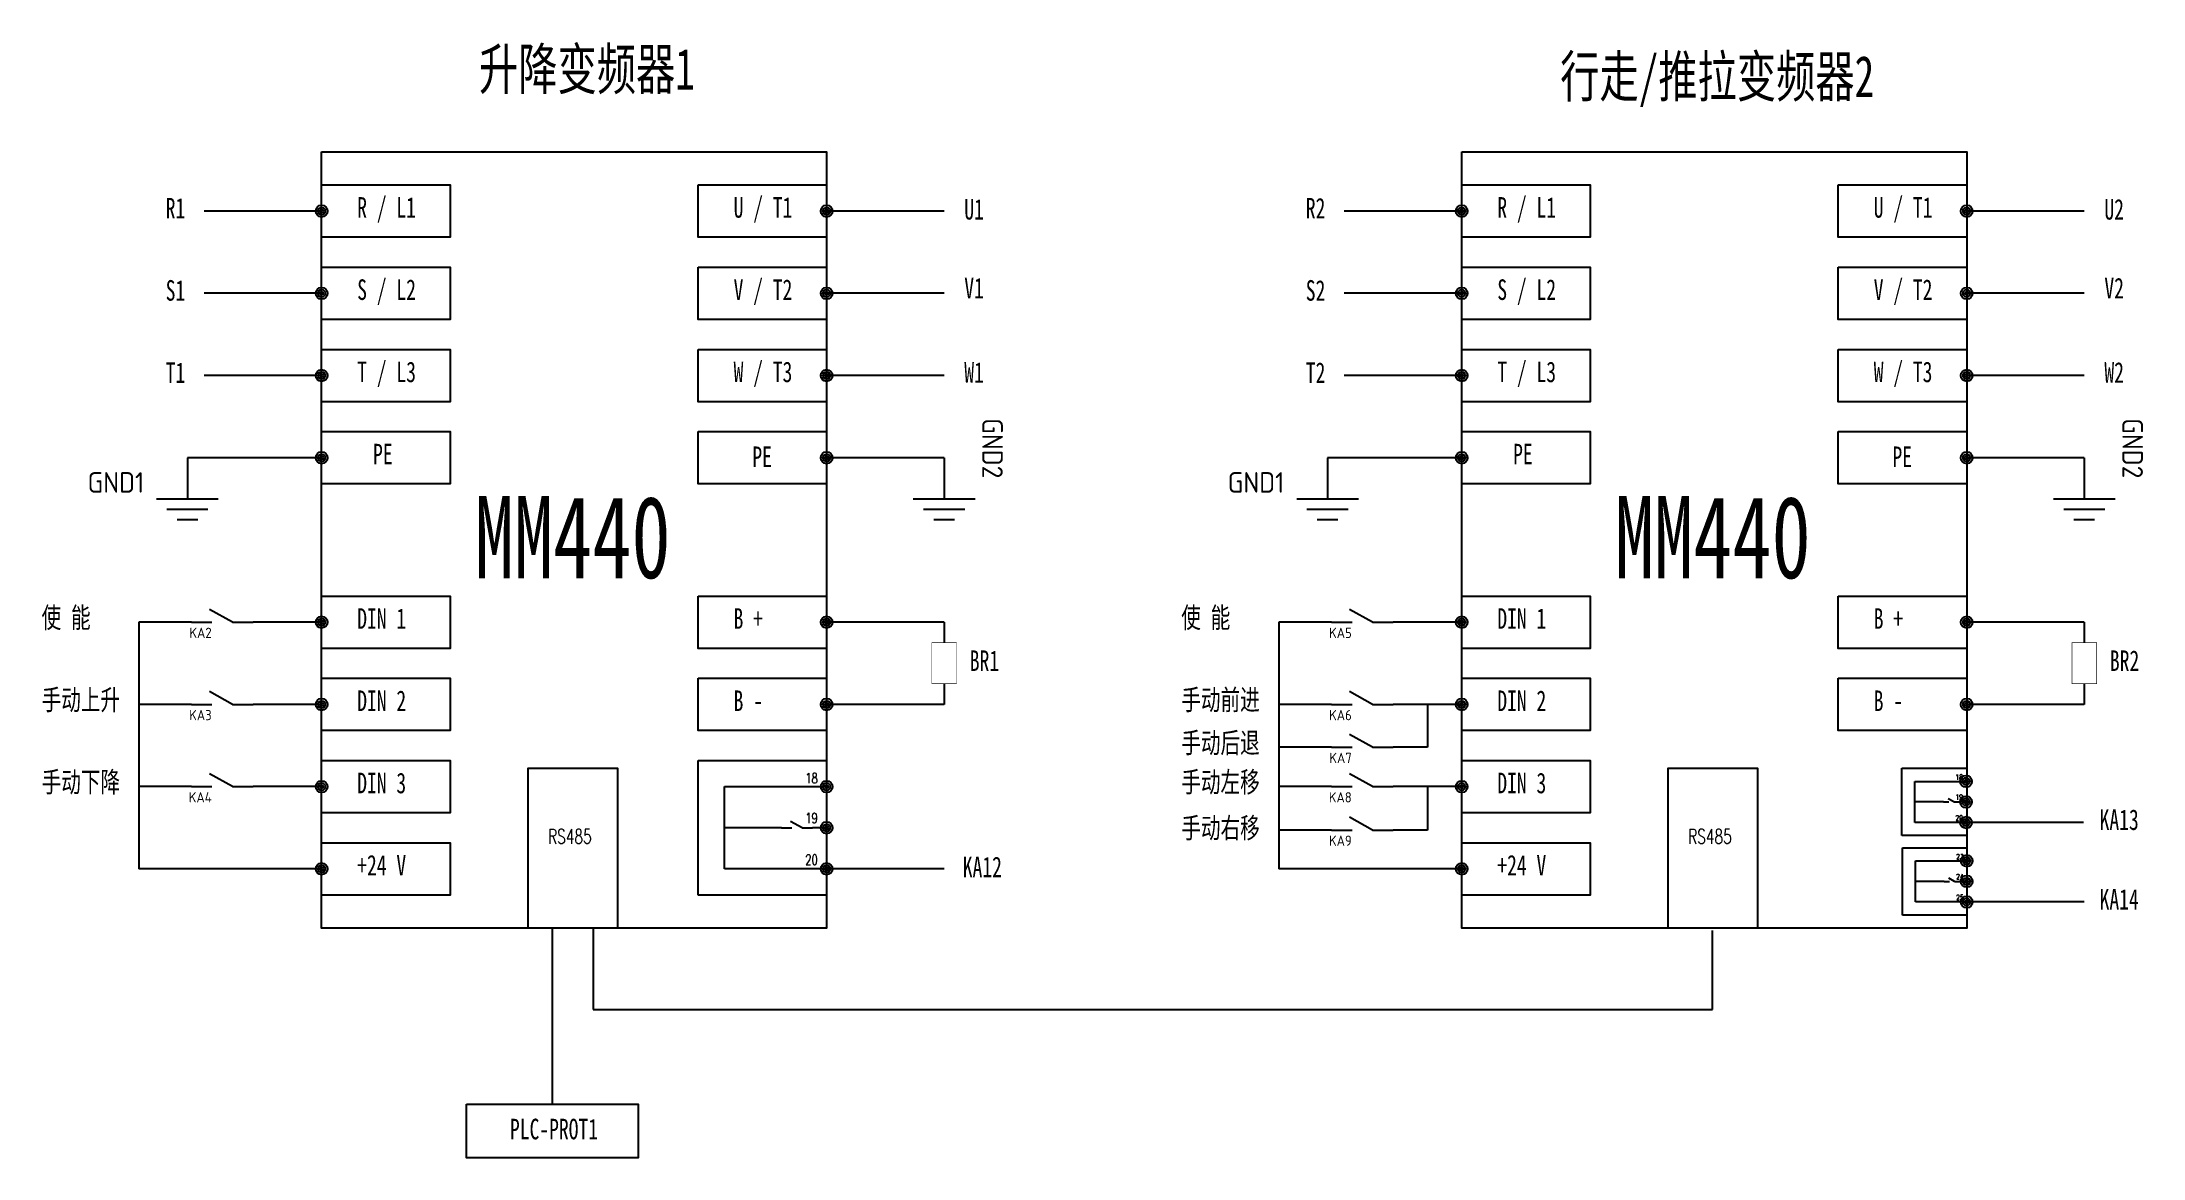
# Model space of a CAD drawing. Header units: millimetres. Extents: x -405 to 4399, y -1432 to 2273.
# Drawn here: x 3486 to 3997, y 2002 to 2273 of the extents above; entities that cross this region are included whole.
import ezdxf
from ezdxf.enums import TextEntityAlignment as Align

# ---------------------------------------------------------------- set-up
doc = ezdxf.new("R2010")
doc.units = ezdxf.units.MM
doc.layers.get('0').update_dxf_attribs({"lineweight": 25})
for name, color, linetype in [('SYMS', 7, 'Continuous'), ('TAGS', 51, 'Continuous'), ('YEL_14_THHN', 2, 'Continuous')]:
    doc.layers.add(name, color=color, linetype=linetype)
doc.layers.add('剖面线、重合断面轮廓线、表示平面的对角线、范围线及分界线、断裂处边界线', color=4, linetype='Continuous', lineweight=25)
doc.layers.add('剖面线、重合断面轮廓线、表示平面的对角线、范围线及分界线、断裂处边界线 @ 1', color=4, linetype='Continuous', lineweight=25)
doc.styles.add('WD_IEC', font='ISOCP2.shx', dxfattribs={"width": 0.9, "height": 4, "bigfont": 'gbcbig.shx'})
doc.styles.add('字母', font='complex.shx', dxfattribs={"width": 0.7})
doc.styles.add('工程字', font='', dxfattribs={"width": 0.7})
doc.styles.get('工程字').set_extended_font_data('FangSong_GB2312')

msp = doc.modelspace()

# ---------------------------------------------------------------- texts
at = {"layer": '剖面线、重合断面轮廓线、表示平面的对角线、范围线及分界线、断裂处边界线', "attachment_point": 1, "style": '字母'}
for s, width, gutter_width, heights, insert, char_height in [('{\\fSimSun|b0|i0|c134|p2;R2}', 30.1043, 17.5, [0], (3793.04, 2235.45), 5), ('{\\fSimSun|b0|i0|c134|p2;R / L1}', 30.1043, 17.5, [0], (3839.62, 2235.64), 5), ('{\\fSimSun|b0|i0|c134|p2;U / T1}', 30.1043, 17.5, [0], (3931.16, 2235.64), 5), ('{\\fSimSun|b0|i0|c134|p2;U2}', 30.1043, 17.5, [0], (3987.26, 2235.18), 5), ('{\\fSimSun|b0|i0|c134|p2;S2}', 30.1043, 17.5, [0], (3793.04, 2215.45), 5), ('{\\fSimSun|b0|i0|c134|p2;S / L2}', 30.1043, 17.5, [0], (3839.62, 2215.64), 5), ('{\\fSimSun|b0|i0|c134|p2;V / T2}', 30.1043, 17.5, [0], (3931.16, 2215.64), 5), ('{\\fSimSun|b0|i0|c134|p2;V2}', 30.1043, 17.5, [0], (3987.26, 2216.02), 5), ('{\\fSimSun|b0|i0|c134|p2;T2}', 30.1043, 17.5, [0], (3793.04, 2195.45), 5), ('{\\fSimSun|b0|i0|c134|p2;T / L3}', 30.1043, 17.5, [0], (3839.62, 2195.64), 5), ('{\\fSimSun|b0|i0|c134|p2;W / T3}', 30.1043, 17.5, [0], (3931.16, 2195.64), 5), ('{\\fSimSun|b0|i0|c134|p2;W2}', 30.1043, 17.5, [0], (3987.26, 2195.51), 5), ('{\\fSimSun|b0|i0|c134|p2;PE}', 30.1043, 17.5, [0], (3843.47, 2175.64), 5), ('{\\fSimSun|b0|i0|c134|p2;PE}', 30.1043, 17.5, [0], (3935.72, 2174.99), 5), ('{\\fSimSun|b0|i0|c134|p2;使 能}', 30.1043, 17.5, [0], (3485.58, 2135.88), 5), ('{\\fSimSun|b0|i0|c134|p2;使 能}', 30.1043, 17.5, [0], (3762.75, 2135.88), 5), ('{\\fSimSun|b0|i0|c134|p2;DIN 1}', 30.1043, 17.5, [0], (3839.62, 2135.64), 5), ('{\\fSimSun|b0|i0|c134|p2;B +}', 30.1043, 17.5, [0], (3931.16, 2135.64), 5), ('{\\fSimSun|b0|i0|c134|p2;BR2}', 30.1043, 17.5, [0], (3988.6, 2125.39), 5), ('{\\fSimSun|b0|i0|c134|p2;手动上升}', 30.1043, 17.5, [0], (3485.58, 2115.88), 5), ('{\\fSimSun|b0|i0|c134|p2;手动前进}', 30.1043, 17.5, [0], (3762.75, 2115.88), 5), ('{\\fSimSun|b0|i0|c134|p2;DIN 2}', 30.1043, 17.5, [0], (3839.62, 2115.64), 5), ('{\\fSimSun|b0|i0|c134|p2;B -}', 30.1043, 17.5, [0], (3931.16, 2115.64), 5), ('{\\fSimSun|b0|i0|c134|p2;手动后退}', 30.1043, 17.5, [0], (3762.75, 2105.42), 5), ('{\\fSimSun|b0|i0|c134|p2;手动下降}', 30.1043, 17.5, [0], (3485.58, 2095.88), 5), ('{\\fSimSun|b0|i0|c134|p2;手动左移}', 30.1043, 17.5, [0], (3762.75, 2095.88), 5), ('{\\fSimSun|b0|i0|c134|p2;DIN 3}', 30.1043, 17.5, [0], (3839.62, 2095.64), 5), ('18', 9.0758, 17.5, [0], (3951.04, 2095.18), 1.25), ('19', 9.0758, 17.5, [0], (3951.04, 2090.33), 1.25), ('{\\fSimSun|b0|i0|c134|p2;手动右移}', 30.1043, 17.5, [0], (3762.75, 2084.71), 5), ('20', 9.0758, 17.5, [0], (3951.04, 2085.27), 1.25), ('{\\fSimSun|b0|i0|c134|p2;KA13}', 30.1043, 17.5, [0], (3986.1, 2086.71), 5), ('RS485', 0.1324, 0.05, [0], (3886.03, 2081.88), 3.5), ('{\\fSimSun|b0|i0|c134|p2;KA12}', 30.1043, 17.5, [0], (3709.61, 2075.22), 5), ('{\\fSimSun|b0|i0|c134|p2;+24 V}', 30.1043, 17.5, [0], (3839.62, 2075.64), 5), ('23', 9.0758, 17.5, [0], (3951.2, 2075.86), 1.25), ('24', 9.0758, 17.5, [0], (3951.2, 2071), 1.25), ('25', 9.0758, 17.5, [0], (3951.2, 2065.94), 1.25), ('{\\fSimSun|b0|i0|c134|p2;KA14}', 30.1043, 17.5, [0], (3986.1, 2067.36), 5), ('{\\fSimSun|b0|i0|c134|p2;PLC-PROT1}', 22.6843, 17.5, [5.22], (3599.49, 2011.47), 5)]:
    msp.add_mtext_dynamic_manual_height_columns(s, width=width, gutter_width=gutter_width, heights=heights, dxfattribs=dict(at, insert=insert, char_height=char_height))
at = {"layer": '剖面线、重合断面轮廓线、表示平面的对角线、范围线及分界线、断裂处边界线 @ 1', "attachment_point": 1, "style": '工程字'}
for s, width, insert, char_height in [('{\\fSimSun|b0|i0|c134|p2;升降变频器1}', 71.9524, (3591.95, 2271.8), 10), ('{\\fSimSun|b0|i0|c134|p2;行走/推拉变频器2}', 93.7844, (3854.91, 2270.01), 10), ('{\\fSimSun|b0|i0|c134|p2;MM440}', 53.0064, (3868.22, 2162.95), 20)]:
    msp.add_mtext_dynamic_manual_height_columns(s, width=width, gutter_width=17.5, heights=[0], dxfattribs=dict(at, insert=insert, char_height=char_height))

# ---------------------------------------------------------------- blocks, each defined once
blk = doc.blocks.new('WDDOT')
for radius in [0.72, 0.449, 0.223]:
    blk.add_circle((0, 0), radius)
blk = doc.blocks.new('HSS21')
for p, q in [((-7.5, 0), (-2.5, 0)), ((2.5, 0), (-3.12, -3.12)), ((2.5, 0), (7.5, 0))]:
    blk.add_line(p, q)
at = {"style": 'WD_IEC'}
for tag, p in [('INST', (-2.5, 13.62)), ('LOC', (-2.5, 10.12)), ('TAG2', (-2.56, 1.34)), ('DESC1', (-2.5, -10)), ('DESC3', (-2.5, -17)), ('DESC2', (-2.5, -13.5))]:
    blk.add_attdef(tag, text='', height=2.5, dxfattribs=at).set_placement(p, align=Align.RIGHT)
for tag, p, height, flags in [('X4TERM01', (-7.5, 0), 0.32, 1), ('TERM01', (-7.5, 1), 2, 8), ('X1TERM02', (7.5, 0), 0.32, 1), ('X2LINK', (0, -0.5), 0.32, 1), ('X8LINK', (0, -2), 0.32, 1), ('CONTACT', (6.5, -2.25), 1, 1), ('FAMILY', (6.5, -3.75), 1, 1), ('COMMON', (7.75, -3.5), 1, 1)]:
    blk.add_attdef(tag, p, '', height=height, dxfattribs=dict(at, flags=flags))
at = {"style": 'WD_IEC', "flags": 8}
for tag, height, p in [('TERM02', 2, (7.5, 1)), ('XREF', 2.5, (-2.5, -6.25))]:
    blk.add_attdef(tag, text='', height=height, dxfattribs=at).set_placement(p, align=Align.RIGHT)
at = {"lineweight": 15, "style": 'WD_IEC'}
blk.add_attdef('STATE', (2.5, -6.35), '', height=2.5, dxfattribs=at)
blk = doc.blocks.new('VGND2')
for p, q in [((0, 0), (0, -5)), ((-3.75, -5), (3.75, -5)), ((-2.5, -6.25), (2.5, -6.25)), ((-1.25, -7.5), (1.25, -7.5))]:
    blk.add_line(p, q)
at = {"style": 'WD_IEC'}
for tag, p in [('INST', (-5.25, 2.75)), ('LOC', (-5.25, -0.75)), ('TAG1', (-5.25, -4.25))]:
    blk.add_attdef(tag, text='', height=2.5, dxfattribs=at).set_placement(p, align=Align.RIGHT)
at = {"style": 'WD_IEC', "flags": 1}
blk.add_attdef('X2TERM01', (0, 0), '', height=0.32, dxfattribs=at)
blk = doc.blocks.new('HGND2')
for p, q in [((5, -3.75), (5, 3.75)), ((0, 0), (5, 0)), ((6.25, -2.5), (6.25, 2.5)), ((7.5, -1.25), (7.5, 1.25))]:
    blk.add_line(p, q)
at = {"style": 'WD_IEC'}
for tag, p in [('INST', (2.5, 11.63)), ('LOC', (2.5, 8.13)), ('TAG1', (2.5, 4.63))]:
    blk.add_attdef(tag, text='', height=2.5, dxfattribs=at).set_placement(p, align=Align.RIGHT)
at = {"style": 'WD_IEC', "flags": 1}
blk.add_attdef('X4TERM01', (0, 0), '', height=0.32, dxfattribs=at)
blk = doc.blocks.new('VDV1_1-')
at = {"const_width": 0.25}
blk.add_lwpolyline([(-10, -12), (-10, 0), (10, 0), (10, -12)], close=True, dxfattribs=at)
at = {"style": 'WD_IEC'}
for tag, p in [('INST', (-12.6, 4.4)), ('LOC', (-12.6, 0.9)), ('RATING4', (-12.3, -8.8)), ('RATING3', (-12.3, -5.6)), ('DESC1', (-12.6, -11.9)), ('TAG1', (-12.6, -2.6)), ('WDTAGALT', (-12.6, -22.3)), ('DESC2', (-12.6, -15.4)), ('DESC3', (-12.6, -18.9))]:
    blk.add_attdef(tag, text='', height=2.5, dxfattribs=at).set_placement(p, align=Align.RIGHT)
for tag, p in [('TERM01', (-0.6, 0.2)), ('TERM02', (12.6, -5.6))]:
    blk.add_attdef(tag, p, '', height=2, rotation=90, dxfattribs=at)
at = {"style": 'WD_IEC', "flags": 1}
for tag, p, height in [('X2TERM01', (0, 0), 0.32), ('X1TERM02', (10, -6), 0.32), ('CAT', (11.2, -11.1), 1.5), ('MFG', (11.3, -9.2), 1.5), ('ASSYCODE', (11.3, -12.4), 1), ('FAMILY', (11.3, -13.9), 1), ('CATDESC', (11.3, -15.3), 1), ('WDTYPE', (11.3, -16.7), 1)]:
    blk.add_attdef(tag, p, '', height=height, dxfattribs=at)
at = {"style": 'WD_IEC'}
for tag, p in [('RATING2', (-0.2, -9)), ('RATING1', (-0.2, -5.6))]:
    blk.add_attdef(tag, text='', height=2.5, dxfattribs=at).set_placement(p, align=Align.CENTER)
blk = doc.blocks.new('MM440')
at = {"layer": 'YEL_14_THHN'}
for p, q in [((2958.59, 1760), (2930, 1760)), ((3110, 1760), (3081.41, 1760)), ((2958.59, 1740), (2930, 1740)), ((3110, 1740), (3081.41, 1740)), ((2958.59, 1720), (2930, 1720)), ((3110, 1720), (3081.41, 1720)), ((2942.28, 1700), (2925.96, 1700)), ((2958.59, 1700), (2942.28, 1700)), ((3110, 1700), (3081.41, 1700)), ((2914.13, 1660), (2914.13, 1600)), ((2926.91, 1660), (2914.13, 1660)), ((2958.59, 1660), (2941.91, 1660)), ((3110, 1660), (3081.41, 1660)), ((3110, 1660), (3110, 1655.04)), ((3110, 1645.04), (3110, 1640)), ((2926.91, 1640), (2914.13, 1640)), ((2958.59, 1640), (2941.91, 1640)), ((3110, 1640), (3081.41, 1640)), ((2926.91, 1620), (2914.13, 1620)), ((2958.59, 1620), (2941.91, 1620)), ((3070.47, 1610), (3056.54, 1610)), ((3081.41, 1610), (3077.97, 1610)), ((2958.59, 1600), (2914.13, 1600)), ((3110, 1600), (3081.41, 1600))]:
    blk.add_line(p, q, dxfattribs=at)
at = {"layer": '剖面线、重合断面轮廓线、表示平面的对角线、范围线及分界线、断裂处边界线'}
for p, q in [((3050.14, 1626.37), (3081.41, 1626.37)), ((3050.14, 1593.63), (3050.14, 1626.37)), ((3056.54, 1600), (3056.54, 1620)), ((3056.54, 1620), (3081.41, 1620)), ((3081.41, 1600), (3056.54, 1600)), ((3081.41, 1593.63), (3050.14, 1593.63))]:
    blk.add_line(p, q, dxfattribs=at)
for points in [[(2958.59, 1774.4), (3081.41, 1774.4), (3081.41, 1585.6), (2958.59, 1585.6)], [(2958.59, 1766.37), (2989.86, 1766.37), (2989.86, 1753.63), (2958.59, 1753.63)], [(3050.14, 1766.37), (3081.41, 1766.37), (3081.41, 1753.63), (3050.14, 1753.63)], [(2958.59, 1746.37), (2989.86, 1746.37), (2989.86, 1733.63), (2958.59, 1733.63)], [(3050.14, 1746.37), (3081.41, 1746.37), (3081.41, 1733.63), (3050.14, 1733.63)], [(2958.59, 1726.37), (2989.86, 1726.37), (2989.86, 1713.63), (2958.59, 1713.63)], [(3050.14, 1726.37), (3081.41, 1726.37), (3081.41, 1713.63), (3050.14, 1713.63)], [(2958.59, 1706.37), (2989.86, 1706.37), (2989.86, 1693.63), (2958.59, 1693.63)], [(3050.14, 1706.37), (3081.41, 1706.37), (3081.41, 1693.63), (3050.14, 1693.63)], [(2958.59, 1666.37), (2989.86, 1666.37), (2989.86, 1653.63), (2958.59, 1653.63)], [(3050.14, 1666.37), (3081.41, 1666.37), (3081.41, 1653.63), (3050.14, 1653.63)], [(2958.59, 1646.37), (2989.86, 1646.37), (2989.86, 1633.63), (2958.59, 1633.63)], [(3050.14, 1646.37), (3081.41, 1646.37), (3081.41, 1633.63), (3050.14, 1633.63)], [(2958.59, 1626.37), (2989.86, 1626.37), (2989.86, 1613.63), (2958.59, 1613.63)], [(3030.55, 1585.6), (3008.84, 1585.6), (3008.84, 1624.47), (3030.55, 1624.47)], [(2958.59, 1606.37), (2989.86, 1606.37), (2989.86, 1593.63), (2958.59, 1593.63)]]:
    blk.add_lwpolyline(points, close=True, dxfattribs=at)
at = {"layer": 'SYMS'}
for name, p, xscale, yscale, zscale, rotation in [('WDDOT', (2958.59, 1760), 2, 2, 2, 270), ('WDDOT', (3081.41, 1760), 2, 2, 2, 270), ('WDDOT', (2958.59, 1740), 2, 2, 2, 270), ('WDDOT', (3081.41, 1740), 2, 2, 2, 270), ('WDDOT', (2958.59, 1720), 2, 2, 2, 270), ('WDDOT', (3081.41, 1720), 2, 2, 2, 270), ('WDDOT', (2958.59, 1700), 2, 2, 2, 270), ('WDDOT', (3081.41, 1700), 2, 2, 2, 270), ('WDDOT', (2958.59, 1660), 2, 2, 2, 270), ('WDDOT', (3081.41, 1660), 2, 2, 2, 270), ('VDV1_1-', (3113, 1650.04), 0.5, 0.5, 0.5, 270), ('WDDOT', (2958.59, 1640), 2, 2, 2, 270), ('WDDOT', (3081.41, 1640), 2, 2, 2, 270), ('WDDOT', (2958.59, 1620), 2, 2, 2, 270), ('WDDOT', (3081.41, 1620), 2, 2, 2, 270), ('HSS21', (3074.22, 1610), -0.5, 0.5, 0.5, 180), ('WDDOT', (3081.41, 1610), 2, 2, 2, 270), ('WDDOT', (2958.59, 1600), 2, 2, 2, 270), ('WDDOT', (3081.41, 1600), 2, 2, 2, 270)]:
    blk.add_blockref(name, p, dxfattribs=dict(at, xscale=xscale, yscale=yscale, zscale=zscale, rotation=rotation))
ref = blk.add_blockref('HGND2', (3110, 1700), dxfattribs=dict(at, xscale=2, yscale=2, zscale=2, rotation=270))
ref.add_attrib('TAG1', 'GND2', dxfattribs={"layer": 'TAGS', "height": 5, "rotation": 270, "style": 'WD_IEC'}).set_placement((3119.26, 1695), align=Align.RIGHT)
ref = blk.add_blockref('VGND2', (2925.96, 1700), dxfattribs=dict(at, xscale=2, yscale=2, zscale=2))
ref.add_attrib('TAG1', 'GND1', dxfattribs={"layer": 'TAGS', "height": 5, "style": 'WD_IEC'}).set_placement((2915.46, 1691.5), align=Align.RIGHT)
ref = blk.add_blockref('HSS21', (2934.41, 1660), dxfattribs=dict(at, xscale=-1, rotation=180))
ref.add_attrib('TAG2', 'KA2', dxfattribs={"layer": 'TAGS', "height": 2.5, "style": 'WD_IEC'}).set_placement((2931.85, 1656.16), align=Align.RIGHT)
ref = blk.add_blockref('HSS21', (2934.41, 1640), dxfattribs=dict(at, xscale=-1, rotation=180))
ref.add_attrib('TAG2', 'KA3', dxfattribs={"layer": 'TAGS', "height": 2.5, "style": 'WD_IEC'}).set_placement((2931.85, 1636.16), align=Align.RIGHT)
ref = blk.add_blockref('HSS21', (2934.41, 1620), dxfattribs=dict(at, xscale=-1, rotation=180))
ref.add_attrib('TAG2', 'KA4', dxfattribs={"layer": 'TAGS', "height": 2.5, "style": 'WD_IEC'}).set_placement((2931.85, 1616.16), align=Align.RIGHT)
at = {"layer": '剖面线、重合断面轮廓线、表示平面的对角线、范围线及分界线、断裂处边界线', "attachment_point": 1, "style": '字母'}
for s, width, gutter_width, insert, char_height in [('{\\fSimSun|b0|i0|c134|p2;R1}', 30.1043, 17.5, (2920.67, 1763.2), 5), ('{\\fSimSun|b0|i0|c134|p2;R / L1}', 30.1043, 17.5, (2967.25, 1763.39), 5), ('{\\fSimSun|b0|i0|c134|p2;U / T1}', 30.1043, 17.5, (3058.79, 1763.39), 5), ('{\\fSimSun|b0|i0|c134|p2;U1}', 30.1043, 17.5, (3114.89, 1762.94), 5), ('{\\fSimSun|b0|i0|c134|p2;S1}', 30.1043, 17.5, (2920.67, 1743.2), 5), ('{\\fSimSun|b0|i0|c134|p2;S / L2}', 30.1043, 17.5, (2967.25, 1743.39), 5), ('{\\fSimSun|b0|i0|c134|p2;V / T2}', 30.1043, 17.5, (3058.79, 1743.39), 5), ('{\\fSimSun|b0|i0|c134|p2;V1}', 30.1043, 17.5, (3114.89, 1743.77), 5), ('{\\fSimSun|b0|i0|c134|p2;T1}', 30.1043, 17.5, (2920.67, 1723.2), 5), ('{\\fSimSun|b0|i0|c134|p2;T / L3}', 30.1043, 17.5, (2967.25, 1723.39), 5), ('{\\fSimSun|b0|i0|c134|p2;W / T3}', 30.1043, 17.5, (3058.79, 1723.39), 5), ('{\\fSimSun|b0|i0|c134|p2;W1}', 30.1043, 17.5, (3114.89, 1723.26), 5), ('{\\fSimSun|b0|i0|c134|p2;PE}', 30.1043, 17.5, (2971.1, 1703.39), 5), ('{\\fSimSun|b0|i0|c134|p2;PE}', 30.1043, 17.5, (3063.35, 1702.74), 5), ('{\\fSimSun|b0|i0|c134|p2;DIN 1}', 30.1043, 17.5, (2967.25, 1663.39), 5), ('{\\fSimSun|b0|i0|c134|p2;B +}', 30.1043, 17.5, (3058.79, 1663.39), 5), ('{\\fSimSun|b0|i0|c134|p2;BR1}', 30.1043, 17.5, (3116.23, 1653.14), 5), ('{\\fSimSun|b0|i0|c134|p2;DIN 2}', 30.1043, 17.5, (2967.25, 1643.39), 5), ('{\\fSimSun|b0|i0|c134|p2;B -}', 30.1043, 17.5, (3058.79, 1643.39), 5), ('{\\fSimSun|b0|i0|c134|p2;DIN 3}', 30.1043, 17.5, (2967.25, 1623.39), 5), ('18', 9.0758, 17.5, (3076.24, 1623.31), 2.5), ('RS485', 0.1324, 0.05, (3013.66, 1609.63), 3.5), ('19', 9.0758, 17.5, (3076.24, 1613.6), 2.5), ('{\\fSimSun|b0|i0|c134|p2;+24 V}', 30.1043, 17.5, (2967.25, 1603.39), 5), ('20', 9.0758, 17.5, (3076.24, 1603.48), 2.5)]:
    blk.add_mtext_dynamic_manual_height_columns(s, width=width, gutter_width=gutter_width, heights=[0], dxfattribs=dict(at, insert=insert, char_height=char_height))
at = {"layer": '剖面线、重合断面轮廓线、表示平面的对角线、范围线及分界线、断裂处边界线 @ 1', "insert": (2995.85, 1690.71), "char_height": 20, "attachment_point": 1, "style": '工程字'}
blk.add_mtext_dynamic_manual_height_columns('{\\fSimSun|b0|i0|c134|p2;MM440}', width=53.0064, gutter_width=17.5, heights=[0], dxfattribs=at)

# ---------------------------------------------------------------- linework, layer by layer
at = {"layer": 'YEL_14_THHN'}
for p, q in [((3830.96, 2232.25), (3802.37, 2232.25)), ((3982.37, 2232.25), (3953.78, 2232.25)), ((3830.96, 2212.25), (3802.37, 2212.25)), ((3982.37, 2212.25), (3953.78, 2212.25)), ((3830.96, 2192.25), (3802.37, 2192.25)), ((3982.37, 2192.25), (3953.78, 2192.25)), ((3553.68, 2172.25), (3525.09, 2172.25)), ((3814.65, 2172.25), (3798.33, 2172.25)), ((3830.96, 2172.25), (3814.65, 2172.25)), ((3982.37, 2172.25), (3953.78, 2172.25)), ((3786.5, 2132.25), (3786.5, 2072.25)), ((3799.28, 2132.25), (3786.5, 2132.25)), ((3830.96, 2132.25), (3814.28, 2132.25)), ((3982.37, 2132.25), (3953.78, 2132.25)), ((3982.37, 2132.25), (3982.37, 2127.28)), ((3982.37, 2117.28), (3982.37, 2112.25)), ((3799.28, 2112.25), (3786.5, 2112.25)), ((3830.96, 2112.25), (3814.28, 2112.25)), ((3822.62, 2112.25), (3822.62, 2101.82)), ((3982.37, 2112.25), (3953.78, 2112.25)), ((3799.28, 2101.82), (3786.5, 2101.82)), ((3822.62, 2101.82), (3814.28, 2101.82)), ((3799.28, 2092.25), (3786.5, 2092.25)), ((3830.96, 2092.25), (3814.28, 2092.25)), ((3822.62, 2092.25), (3822.62, 2081.7)), ((3941.19, 2083.53), (3941.19, 2093.53)), ((3941.19, 2093.53), (3953.62, 2093.53)), ((3948.16, 2088.53), (3941.19, 2088.53)), ((3953.62, 2088.53), (3951.91, 2088.53)), ((3799.28, 2081.7), (3786.5, 2081.7)), ((3822.62, 2081.7), (3814.28, 2081.7)), ((3953.62, 2083.53), (3941.19, 2083.53)), ((3982.22, 2083.53), (3953.62, 2083.53)), ((3830.96, 2072.25), (3786.5, 2072.25)), ((3941.35, 2064.2), (3941.35, 2074.2)), ((3941.35, 2074.2), (3953.78, 2074.2)), ((3948.31, 2069.2), (3941.35, 2069.2)), ((3953.78, 2069.2), (3952.06, 2069.2)), ((3953.78, 2064.2), (3941.35, 2064.2)), ((3982.37, 2064.2), (3953.78, 2064.2)), ((3609.78, 2057.85), (3609.78, 2015.03)), ((3619.7, 2057.85), (3619.7, 2038.04)), ((3891.98, 2038.04), (3891.98, 2057.24)), ((3619.7, 2038.04), (3891.98, 2038.04))]:
    msp.add_line(p, q, dxfattribs=at)
at = {"layer": '剖面线、重合断面轮廓线、表示平面的对角线、范围线及分界线、断裂处边界线'}
for p, q in [((3937.99, 2096.72), (3953.62, 2096.72)), ((3937.99, 2080.35), (3937.99, 2096.72)), ((3953.62, 2080.35), (3937.99, 2080.35)), ((3938.14, 2077.39), (3953.78, 2077.39)), ((3938.14, 2061.02), (3938.14, 2077.39)), ((3953.78, 2061.02), (3938.14, 2061.02))]:
    msp.add_line(p, q, dxfattribs=at)
for points in [[(3830.96, 2246.65), (3953.78, 2246.65), (3953.78, 2057.85), (3830.96, 2057.85)], [(3830.96, 2238.61), (3862.23, 2238.61), (3862.23, 2225.88), (3830.96, 2225.88)], [(3922.51, 2238.61), (3953.78, 2238.61), (3953.78, 2225.88), (3922.51, 2225.88)], [(3830.96, 2218.61), (3862.23, 2218.61), (3862.23, 2205.88), (3830.96, 2205.88)], [(3922.51, 2218.61), (3953.78, 2218.61), (3953.78, 2205.88), (3922.51, 2205.88)], [(3830.96, 2198.61), (3862.23, 2198.61), (3862.23, 2185.88), (3830.96, 2185.88)], [(3922.51, 2198.61), (3953.78, 2198.61), (3953.78, 2185.88), (3922.51, 2185.88)], [(3830.96, 2178.61), (3862.23, 2178.61), (3862.23, 2165.88), (3830.96, 2165.88)], [(3922.51, 2178.61), (3953.78, 2178.61), (3953.78, 2165.88), (3922.51, 2165.88)], [(3830.96, 2138.61), (3862.23, 2138.61), (3862.23, 2125.88), (3830.96, 2125.88)], [(3922.51, 2138.61), (3953.78, 2138.61), (3953.78, 2125.88), (3922.51, 2125.88)], [(3830.96, 2118.61), (3862.23, 2118.61), (3862.23, 2105.88), (3830.96, 2105.88)], [(3922.51, 2118.61), (3953.78, 2118.61), (3953.78, 2105.88), (3922.51, 2105.88)], [(3830.96, 2098.61), (3862.23, 2098.61), (3862.23, 2085.88), (3830.96, 2085.88)], [(3902.92, 2057.85), (3881.21, 2057.85), (3881.21, 2096.72), (3902.92, 2096.72)], [(3830.96, 2078.61), (3862.23, 2078.61), (3862.23, 2065.88), (3830.96, 2065.88)], [(3588.9, 2015.02), (3630.66, 2015.05), (3630.66, 2001.96), (3588.9, 2001.93)]]:
    msp.add_lwpolyline(points, close=True, dxfattribs=at)

# ---------------------------------------------------------------- block references
at = {"layer": 'SYMS'}
for name, p, xscale, yscale, zscale, rotation in [('WDDOT', (3830.96, 2232.25), 2, 2, 2, 270), ('WDDOT', (3953.78, 2232.25), 2, 2, 2, 270), ('WDDOT', (3830.96, 2212.25), 2, 2, 2, 270), ('WDDOT', (3953.78, 2212.25), 2, 2, 2, 270), ('WDDOT', (3830.96, 2192.25), 2, 2, 2, 270), ('WDDOT', (3953.78, 2192.25), 2, 2, 2, 270), ('WDDOT', (3553.68, 2172.25), 2, 2, 2, 270), ('WDDOT', (3830.96, 2172.25), 2, 2, 2, 270), ('WDDOT', (3953.78, 2172.25), 2, 2, 2, 270), ('WDDOT', (3830.96, 2132.25), 2, 2, 2, 270), ('WDDOT', (3953.78, 2132.25), 2, 2, 2, 270), ('VDV1_1-', (3985.37, 2122.28), 0.5, 0.5, 0.5, 270), ('WDDOT', (3830.96, 2112.25), 2, 2, 2, 270), ('WDDOT', (3953.78, 2112.25), 2, 2, 2, 270), ('WDDOT', (3953.62, 2093.53), 2, 2, 2, 270), ('WDDOT', (3830.96, 2092.25), 2, 2, 2, 270), ('WDDOT', (3953.62, 2088.53), 2, 2, 2, 270), ('HSS21', (3950.03, 2088.53), -0.25, 0.25, 0.25, 180), ('WDDOT', (3953.62, 2083.53), 2, 2, 2, 270), ('WDDOT', (3953.78, 2074.2), 2, 2, 2, 270), ('WDDOT', (3830.96, 2072.25), 2, 2, 2, 270), ('HSS21', (3950.19, 2069.2), -0.25, 0.25, 0.25, 180), ('WDDOT', (3953.78, 2069.2), 2, 2, 2, 270), ('WDDOT', (3953.78, 2064.2), 2, 2, 2, 270)]:
    msp.add_blockref(name, p, dxfattribs=dict(at, xscale=xscale, yscale=yscale, zscale=zscale, rotation=rotation))
ref = msp.add_blockref('HGND2', (3982.37, 2172.25), dxfattribs=dict(at, xscale=2, yscale=2, zscale=2, rotation=270))
ref.add_attrib('TAG1', 'GND2', dxfattribs={"layer": 'TAGS', "height": 5, "rotation": 270, "style": 'WD_IEC'}).set_placement((3991.63, 2167.25), align=Align.RIGHT)
ref = msp.add_blockref('VGND2', (3798.33, 2172.25), dxfattribs=dict(at, xscale=2, yscale=2, zscale=2))
ref.add_attrib('TAG1', 'GND1', dxfattribs={"layer": 'TAGS', "height": 5, "style": 'WD_IEC'}).set_placement((3787.83, 2163.75), align=Align.RIGHT)
ref = msp.add_blockref('HSS21', (3806.78, 2132.25), dxfattribs=dict(at, xscale=-1, rotation=180))
ref.add_attrib('TAG2', 'KA5', dxfattribs={"layer": 'TAGS', "height": 2.5, "style": 'WD_IEC'}).set_placement((3804.22, 2128.4), align=Align.RIGHT)
ref = msp.add_blockref('HSS21', (3806.78, 2112.25), dxfattribs=dict(at, xscale=-1, rotation=180))
ref.add_attrib('TAG2', 'KA6', dxfattribs={"layer": 'TAGS', "height": 2.5, "style": 'WD_IEC'}).set_placement((3804.22, 2108.4), align=Align.RIGHT)
ref = msp.add_blockref('HSS21', (3806.78, 2101.82), dxfattribs=dict(at, xscale=-1, rotation=180))
ref.add_attrib('TAG2', 'KA7', dxfattribs={"layer": 'TAGS', "height": 2.5, "style": 'WD_IEC'}).set_placement((3804.22, 2097.98), align=Align.RIGHT)
ref = msp.add_blockref('HSS21', (3806.78, 2092.25), dxfattribs=dict(at, xscale=-1, rotation=180))
ref.add_attrib('TAG2', 'KA8', dxfattribs={"layer": 'TAGS', "height": 2.5, "style": 'WD_IEC'}).set_placement((3804.22, 2088.4), align=Align.RIGHT)
ref = msp.add_blockref('HSS21', (3806.78, 2081.7), dxfattribs=dict(at, xscale=-1, rotation=180))
ref.add_attrib('TAG2', 'KA9', dxfattribs={"layer": 'TAGS', "height": 2.5, "style": 'WD_IEC'}).set_placement((3804.22, 2077.85), align=Align.RIGHT)
at = {"layer": '剖面线、重合断面轮廓线、表示平面的对角线、范围线及分界线、断裂处边界线'}
msp.add_blockref('MM440', (595.09, 472.25), dxfattribs=at)

msp.set_redraw_order([(e.dxf.handle, doc.entitydb.next_handle()) for e in msp.query("TEXT MTEXT ATTDEF DIMENSION ARC_DIMENSION")])  # texts and dimensions are drawn at this point

doc.saveas('drawing.dxf')
